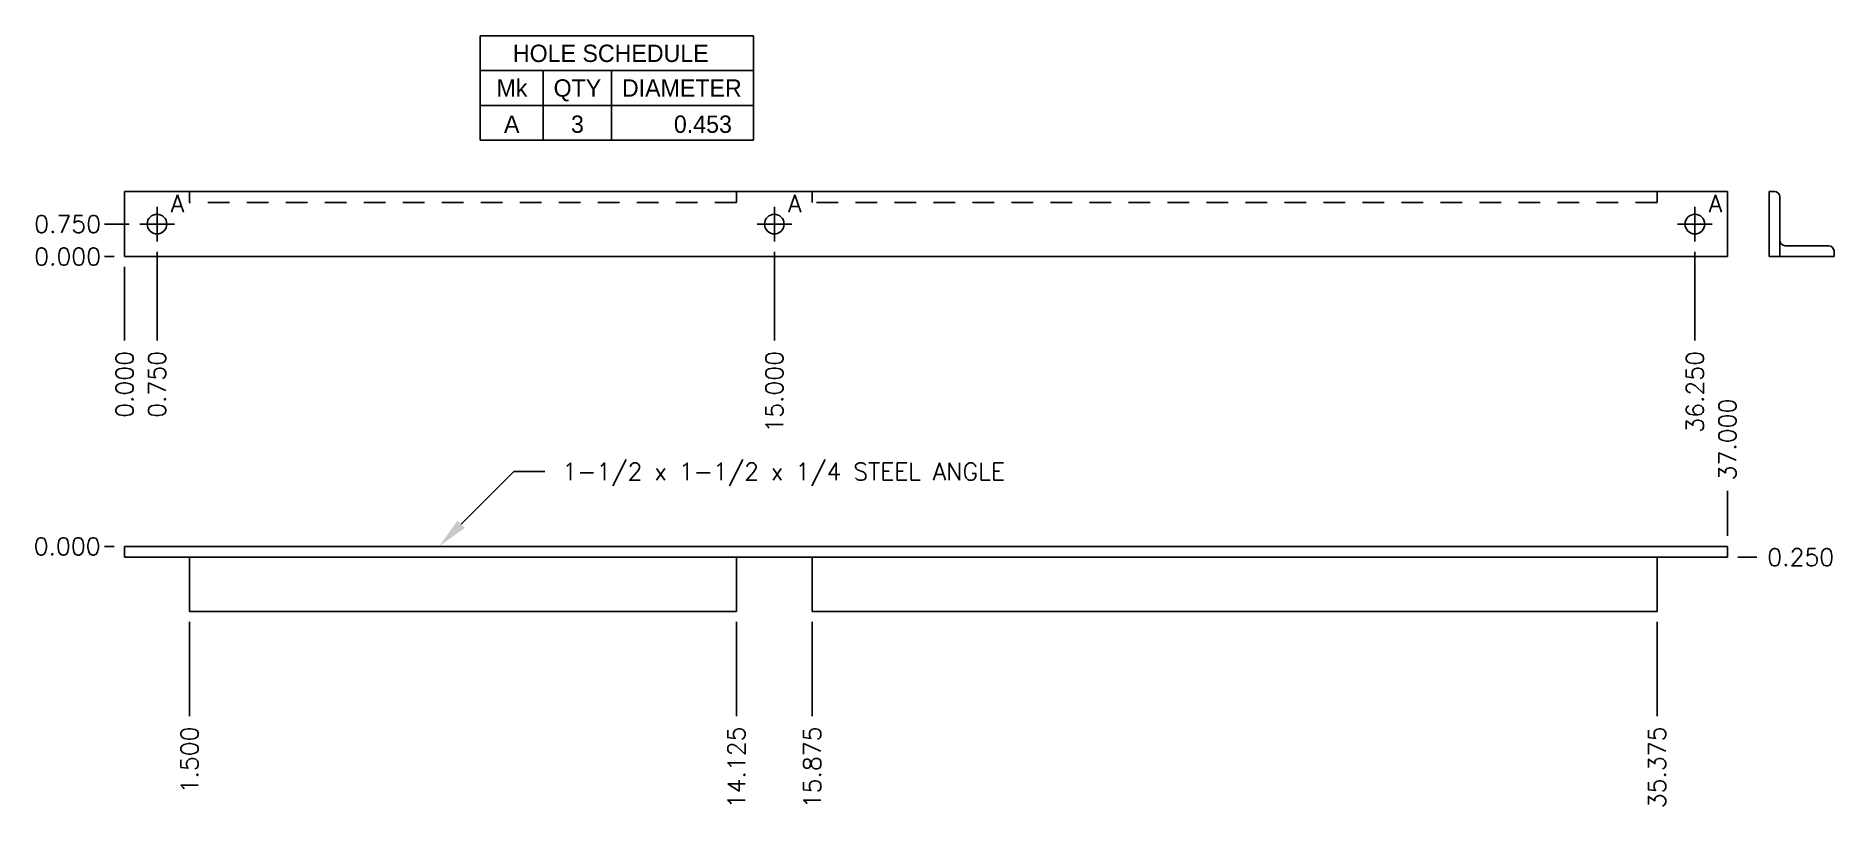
# Model space of a CAD drawing. Extents: x 0 to 122, y 0 to 77.
# Drawn here: x 8.98 to 19.35, y 21.89 to 26.33 of the extents above; entities that cross this region are included whole.
import ezdxf
from ezdxf.enums import TextEntityAlignment as Align

# ---------------------------------------------------------------- set-up
doc = ezdxf.new("R2010")
doc.units = 0
doc.header["$MEASUREMENT"] = 0
doc.linetypes.add('HIDDEN2', pattern=[0.1875, 0.125, -0.0625])
for name, color, linetype in [('DATUM', 2, 'CONTINUOUS'), ('DIM', 1, 'CONTINUOUS'), ('HIDDEN2', 6, 'HIDDEN2'), ('OBJECT', 3, 'CONTINUOUS'), ('TEXT', 1, 'CONTINUOUS')]:
    doc.layers.add(name, color=color, linetype=linetype)
doc.styles.add('FADD', font='fadd')
doc.styles.add('SIMPLEX', font='SIMPLEX')

msp = doc.modelspace()

# ---------------------------------------------------------------- texts
at = {"layer": 'DIM', "style": 'SIMPLEX'}
for p in [(9.7946, 25.3623), (13.3571, 25.3623), (18.6696, 25.3623)]:
    msp.add_text('A', height=0.1, dxfattribs=at).set_placement(p, align=Align.MIDDLE)
for s, p in [('0.750', (9.3529, 25.1939)), ('0.000', (9.3529, 25.0064)), ('0.000', (9.3504, 23.3353))]:
    msp.add_text(s, height=0.1, dxfattribs=at).set_placement(p, align=Align.RIGHT)
for s, p in [('0.000', (9.5387, 24.512)), ('0.750', (9.7262, 24.512)), ('1.500', (9.9137, 22.3463)), ('14.125', (13.0699, 22.3463)), ('15.875', (13.5074, 22.3463)), ('35.375', (18.3824, 22.3463))]:
    msp.add_text(s, height=0.1, rotation=90, dxfattribs=at).set_placement(p, align=Align.RIGHT)
msp.add_text('37.000', height=0.1, rotation=90, dxfattribs=at).set_placement((18.7887, 23.7657))
msp.add_text('0.250', height=0.1, dxfattribs=at).set_placement((18.969, 23.2728))
at = {"layer": 'OBJECT', "style": 'SIMPLEX'}
for s, p in [('15.000', (13.2887, 24.512)), ('36.250', (18.6012, 24.512))]:
    msp.add_text(s, height=0.1, rotation=90, dxfattribs=at).set_placement(p, align=Align.RIGHT)
at = {"layer": 'TEXT', "color": 1, "style": 'SIMPLEX'}
msp.add_text('1-1/2 x 1-1/2 x 1/4 STEEL ANGLE', height=0.1, dxfattribs=at).set_placement((12.0146, 23.8169), align=Align.MIDDLE_LEFT)

# ---------------------------------------------------------------- blocks, each defined once
blk = doc.blocks.new('HOLEHDR')
at = {"layer": 'DATUM'}
for p, q in [((0, 0), (0, -4)), ((0, 0), (15.778173, 0)), ((15.778173, -4), (15.778173, 0)), ((0, -2), (15.778173, -2)), ((3.638889, -4), (3.638889, -2)), ((7.583333, -4), (7.583333, -2)), ((0, -4), (15.778173, -4))]:
    blk.add_line(p, q, dxfattribs=at)
at = {"layer": 'DATUM', "style": 'FADD'}
for s, p in [('HOLE SCHEDULE', (1.888889, -1.5)), ('Mk', (0.944445, -3.5)), ('QTY', (4.236111, -3.5)), ('DIAMETER', (8.180556, -3.5))]:
    blk.add_text(s, height=1, dxfattribs=at).set_placement(p)
blk = doc.blocks.new('HOLES')
at = {"layer": 'DATUM'}
for p, q in [((0, 0), (0, -2)), ((3.638889, -2), (3.638889, 0)), ((7.583333, -2), (7.583333, 0)), ((15.777778, -2), (15.777778, 0)), ((0, -2), (15.777778, -2))]:
    blk.add_line(p, q, dxfattribs=at)
at = {"layer": 'DATUM', "style": 'FADD'}
for tag, p in [('MK', (1.819444, -1.586582)), ('QTY', (5.611111, -1.586582))]:
    blk.add_attdef(tag, text='', height=1, dxfattribs=at).set_placement(p, align=Align.CENTER)
blk.add_attdef('SIZE', text='', height=1, dxfattribs=at).set_placement((14.525794, -1.586582), align=Align.RIGHT)

# ---------------------------------------------------------------- linework, layer by layer
at = {"layer": 'DIM'}
for p, q in [((9.6761, 25.3439), (9.6761, 25.1439)), ((13.2386, 25.3439), (13.2386, 25.1439)), ((18.5511, 25.3439), (18.5511, 25.1439)), ((9.5162, 25.2439), (9.3726, 25.2439)), ((9.5761, 25.2439), (9.7761, 25.2439)), ((13.1386, 25.2439), (13.3386, 25.2439)), ((18.4511, 25.2439), (18.6511, 25.2439)), ((9.4287, 25.0564), (9.3726, 25.0564)), ((9.6761, 25.0839), (9.6761, 24.572)), ((13.2386, 25.0839), (13.2386, 24.572)), ((18.5511, 25.0839), (18.5511, 24.572)), ((9.4886, 24.9964), (9.4886, 24.572)), ((18.7386, 23.4453), (18.7386, 23.7057)), ((9.4287, 23.3853), (9.3726, 23.3853)), ((18.7987, 23.3228), (18.909, 23.3228)), ((9.8636, 22.9503), (9.8636, 22.4063)), ((13.0199, 22.9503), (13.0199, 22.4063)), ((13.4574, 22.9503), (13.4574, 22.4063)), ((18.3324, 22.9503), (18.3324, 22.4063))]:
    msp.add_line(p, q, dxfattribs=at)
at = {"layer": 'HIDDEN2'}
for p, q in [((9.8636, 25.4314), (9.8636, 25.3689)), ((13.0199, 25.4314), (13.0199, 25.3689)), ((13.4574, 25.4314), (13.4574, 25.3689)), ((18.3324, 25.4314), (18.3324, 25.3689)), ((13.0199, 25.3689), (9.8636, 25.3689)), ((18.3324, 25.3689), (13.4574, 25.3689)), ((19.0413, 25.1502), (19.0413, 25.0564))]:
    msp.add_line(p, q, dxfattribs=at)
at = {"layer": 'OBJECT'}
for p, q in [((9.4886, 25.4314), (18.7386, 25.4314)), ((9.4886, 25.4314), (9.4886, 25.0564)), ((18.7386, 25.4314), (18.7386, 25.0564)), ((18.9788, 25.0564), (18.9788, 25.4314)), ((18.9788, 25.4314), (19.0101, 25.4314)), ((19.0413, 25.1502), (19.0413, 25.4002)), ((19.0257, 25.3061), (19.0257, 25.3059)), ((19.0726, 25.1189), (19.3226, 25.1189)), ((9.4886, 25.0564), (18.7386, 25.0564)), ((18.9788, 25.0564), (19.3538, 25.0564)), ((19.3538, 25.0877), (19.3538, 25.0564)), ((9.4886, 23.3853), (18.7386, 23.3853)), ((9.4886, 23.3853), (9.4886, 23.3228)), ((18.7386, 23.3853), (18.7386, 23.3228)), ((9.4886, 23.3228), (18.7386, 23.3228)), ((9.8636, 23.3228), (9.8636, 23.0103)), ((13.0199, 23.0103), (13.0199, 23.3228)), ((13.4574, 23.3228), (13.4574, 23.0103)), ((18.3324, 23.3228), (18.3324, 23.0103)), ((9.8636, 23.0103), (13.0199, 23.0103)), ((13.4574, 23.0103), (18.3324, 23.0103))]:
    msp.add_line(p, q, dxfattribs=at)
for centre in [(9.6761, 25.2439), (13.2386, 25.2439), (18.5511, 25.2439)]:
    msp.add_circle(centre, 0.0566, dxfattribs=at)
for centre, start, end in [((19.0101, 25.4002), 0, 90), ((19.0726, 25.1502), 180, 270), ((19.3226, 25.0877), 0, 90)]:
    msp.add_arc(centre, 0.0312, start, end, dxfattribs=at)
at = {"layer": 'TEXT', "color": 1}
for p, q in [((11.4308, 23.5126), (11.7346, 23.8169)), ((11.7346, 23.8169), (11.9146, 23.8169))]:
    msp.add_line(p, q, dxfattribs=at)
msp.add_solid([(11.452, 23.4914), (11.4096, 23.5338), (11.3036, 23.3853)], dxfattribs=at)

# ---------------------------------------------------------------- block references
at = {"layer": 'DIM', "xscale": 0.1, "yscale": 0.1, "zscale": 0.1}
msp.add_blockref('HOLEHDR', (11.5411, 26.3287), dxfattribs=at)
msp.add_blockref('HOLES', (11.5411, 25.9287), dxfattribs=at).add_auto_attribs({'MK': 'A', 'QTY': '3', 'SIZE': '0.453'})

msp.set_redraw_order([(e.dxf.handle, doc.entitydb.next_handle()) for e in msp.query("TEXT MTEXT ATTDEF DIMENSION ARC_DIMENSION")])  # texts and dimensions are drawn at this point

doc.saveas('drawing.dxf')
